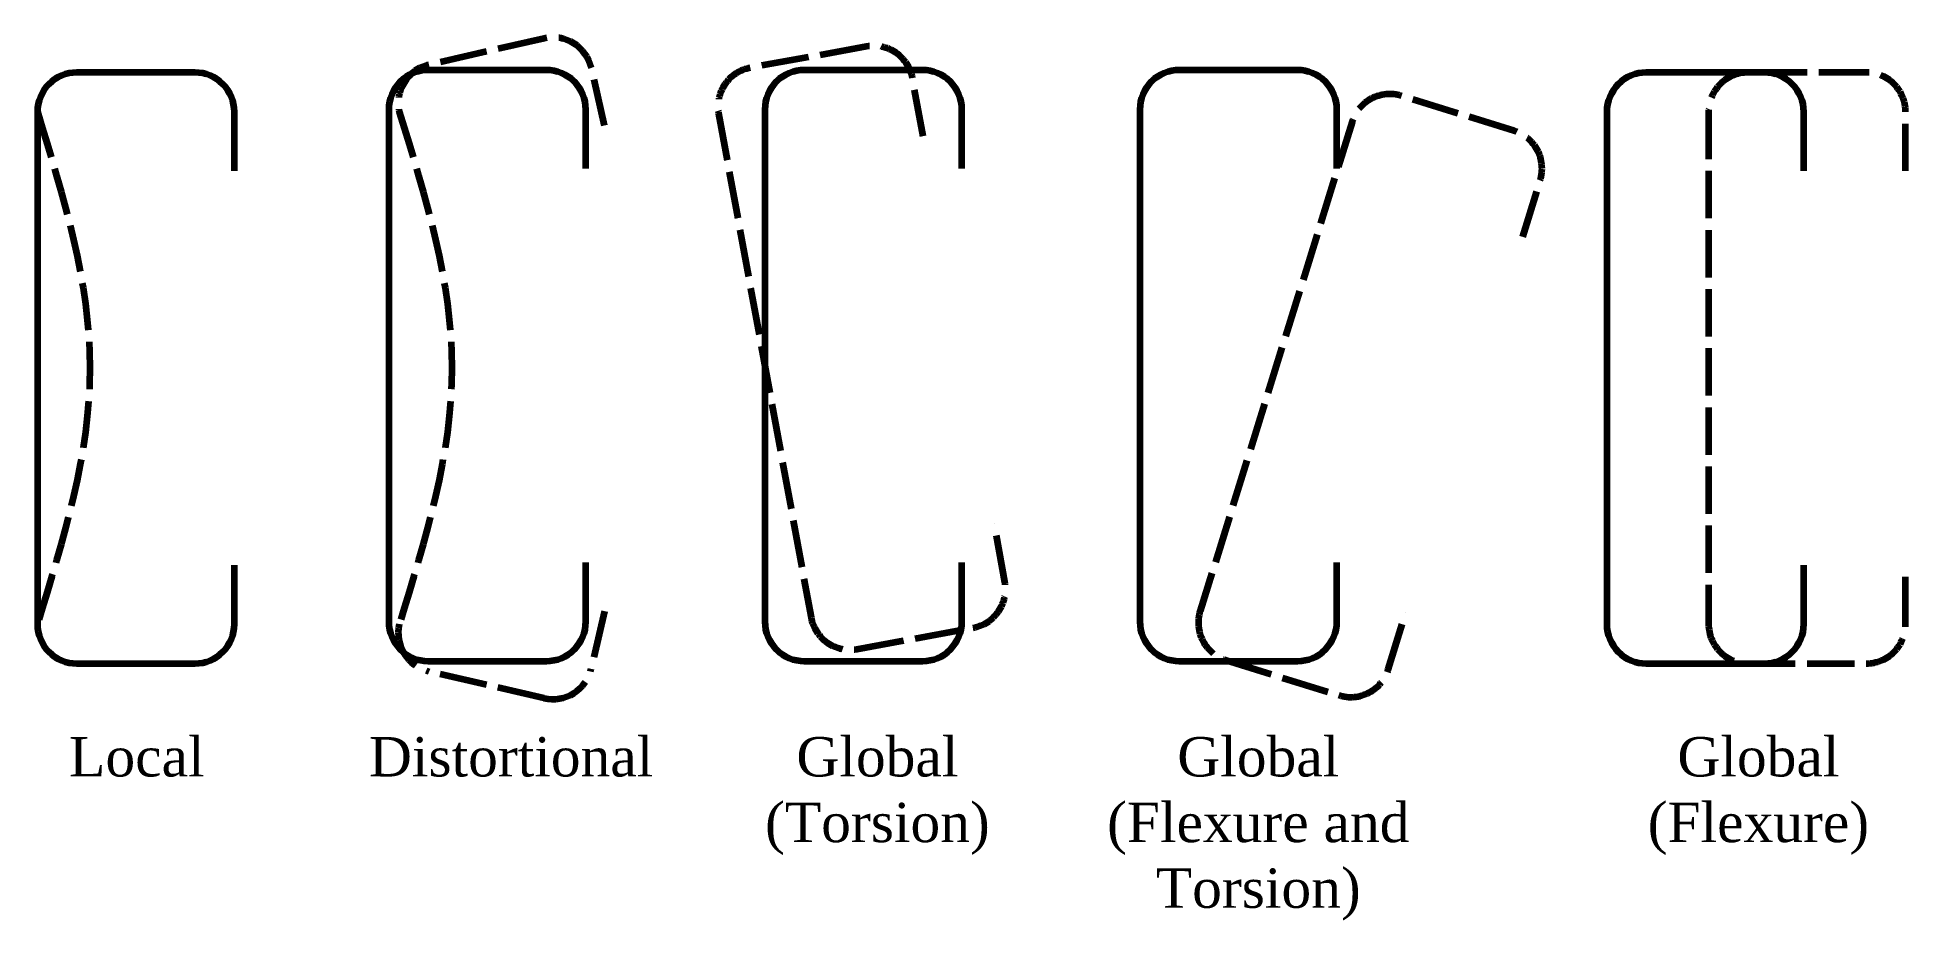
# Model space of a CAD drawing. Header units: millimetres. Extents: x 4718 to 11481, y 420 to 1811.
# Drawn here: x 5769.7 to 5864.5, y 1686.3 to 1731.2 of the extents above; entities that cross this region are included whole.
import ezdxf

# ---------------------------------------------------------------- set-up
doc = ezdxf.new("R2010")
doc.units = ezdxf.units.MM
doc.linetypes.add('ACAD_ISO02W100', pattern=[15, 12, -3])
doc.layers.get('0').update_dxf_attribs({"lineweight": 100})
doc.styles.get("Standard").update_dxf_attribs({"font": 'times.ttf'})

msp = doc.modelspace()

# ---------------------------------------------------------------- texts
at = {"lineweight": 13, "char_height": 2, "attachment_point": 1}
for s, insert in [('Local ', (5771.283, 1695.638)), ('\\pxqc;Distortional', (5785.743, 1695.638)), ('\\pxqc;Global (Torsion)', (5804.335, 1695.638)), ('\\pxqc;Global (Flexure and Torsion)', (5823.667, 1695.638)), ('\\pxqc;Global (Flexure)', (5849.051, 1695.638))]:
    msp.add_mtext_dynamic_manual_height_columns(s, width=15.9497, gutter_width=100, heights=[0], dxfattribs=dict(at, insert=insert))

# ---------------------------------------------------------------- linework, layer by layer
at = {"color": 1, "linetype": 'ACAD_ISO02W100', "ltscale": 0.2}
for p, q in [((5795.398, 1731.104), (5789.549, 1729.766)), ((5798.462, 1726.675), (5797.794, 1729.6)), ((5798.465, 1702.029), (5797.786, 1699.107)), ((5795.385, 1697.612), (5789.541, 1698.97))]:
    msp.add_line(p, q, dxfattribs=at)
for points in [[(5814.63, 1726.134), (5814.089, 1729.085, 0.414214), (5811.761, 1730.691), (5805.859, 1729.609, 0.414214), (5804.253, 1727.281), (5808.945, 1701.707, 0.414214), (5811.273, 1700.101), (5817.174, 1701.184, 0.414214), (5818.78, 1703.512), (5818.239, 1706.463)], [(5864.499, 1724.371), (5864.499, 1727.371, 0.414214), (5862.499, 1729.371), (5856.499, 1729.371, 0.414214), (5854.499, 1727.371), (5854.499, 1701.371, 0.414214), (5856.499, 1699.371), (5862.499, 1699.371, 0.414214), (5864.499, 1701.371), (5864.499, 1704.371)], [(5845.064, 1721.037), (5845.954, 1723.902, 0.414214), (5844.637, 1726.405), (5838.907, 1728.185, 0.414214), (5836.404, 1726.869), (5828.691, 1702.039, 0.414214), (5830.007, 1699.536), (5835.737, 1697.756, 0.414214), (5838.241, 1699.072), (5839.131, 1701.937)]]:
    msp.add_lwpolyline(points, format="xyb", dxfattribs=at)
for points in [[(5779.673, 1724.371), (5779.673, 1727.371, 0.414214), (5777.673, 1729.371), (5771.673, 1729.371, 0.414214), (5769.673, 1727.371), (5769.673, 1701.371, 0.414214), (5771.673, 1699.371), (5777.673, 1699.371, 0.414214), (5779.673, 1701.371), (5779.673, 1704.371)], [(5797.508, 1724.494), (5797.508, 1727.494, 0.414214), (5795.508, 1729.494), (5789.508, 1729.494, 0.414214), (5787.508, 1727.494), (5787.508, 1701.494, 0.414214), (5789.508, 1699.494), (5795.508, 1699.494, 0.414214), (5797.508, 1701.494), (5797.508, 1704.494)], [(5816.599, 1724.494), (5816.599, 1727.494, 0.414214), (5814.599, 1729.494), (5808.599, 1729.494, 0.414214), (5806.599, 1727.494), (5806.599, 1701.494, 0.414214), (5808.599, 1699.494), (5814.599, 1699.494, 0.414214), (5816.599, 1701.494), (5816.599, 1704.494)], [(5835.633, 1724.494), (5835.633, 1727.494, 0.414214), (5833.633, 1729.494), (5827.633, 1729.494, 0.414214), (5825.633, 1727.494), (5825.633, 1701.494, 0.414214), (5827.633, 1699.494), (5833.633, 1699.494, 0.414214), (5835.633, 1701.494), (5835.633, 1704.494)], [(5859.329, 1724.371), (5859.329, 1727.371, 0.414214), (5857.329, 1729.371), (5851.329, 1729.371, 0.414214), (5849.329, 1727.371), (5849.329, 1701.371, 0.414214), (5851.329, 1699.371), (5857.329, 1699.371, 0.414214), (5859.329, 1701.371), (5859.329, 1704.371)]]:
    msp.add_lwpolyline(points, format="xyb")
for centre, start, end in [((5795.844, 1729.154), 12.87733, 102.87733), ((5789.995, 1727.817), 102.87733, 192.87733), ((5789.993, 1700.918), 166.91458, 256.91458), ((5795.838, 1699.56), 256.91458, 346.91458)]:
    msp.add_arc(centre, 2, start, end, dxfattribs=at)
for points in [[(5769.673, 1727.371), (5772.341, 1714.371), (5769.673, 1701.371)], [(5788.045, 1727.371), (5790.714, 1714.371), (5788.045, 1701.371)]]:
    msp.add_spline(points, degree=3, dxfattribs=at)

msp.set_redraw_order([(e.dxf.handle, doc.entitydb.next_handle()) for e in msp.query("TEXT MTEXT ATTDEF DIMENSION ARC_DIMENSION")])  # texts and dimensions are drawn at this point

doc.saveas('drawing.dxf')
